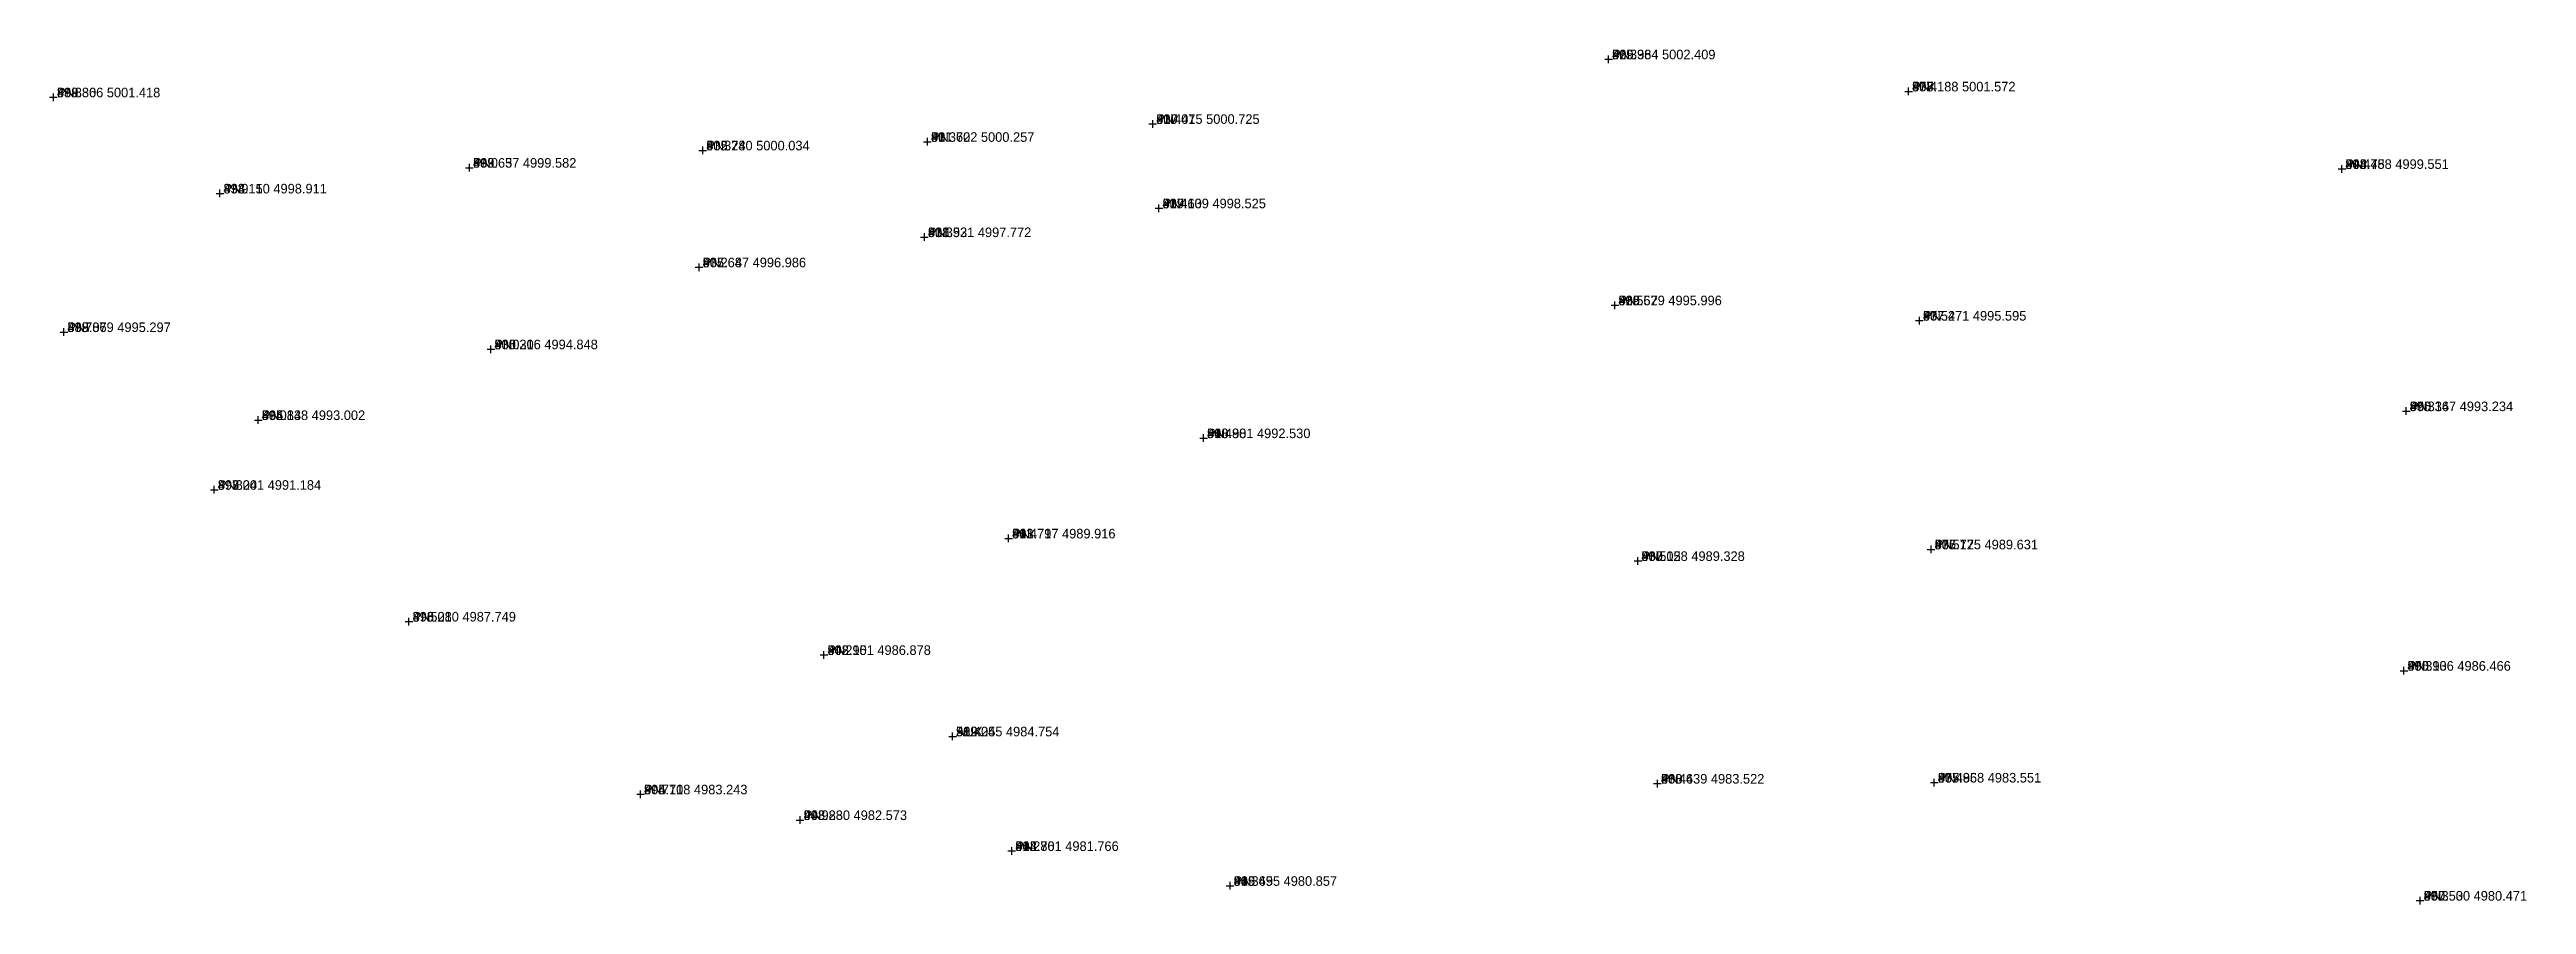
# Model space of a CAD drawing. Extents: x 886 to 1008, y 4909 to 5108.
# Drawn here: x 888.7 to 953.3, y 4980.4 to 5002.7 of the extents above; entities that cross this region are included whole.
import ezdxf

# ---------------------------------------------------------------- set-up
doc = ezdxf.new("R2010")
doc.units = 0
doc.linetypes.add('1', pattern=[0])
doc.layers.get('0').update_dxf_attribs({"linetype": '1'})
doc.styles.add('STD', font='txt')

msp = doc.modelspace()

# ---------------------------------------------------------------- texts
at = {"layer": 'CO_ORDS', "color": 3, "style": 'STD'}
for s, p in [(' 929.364 5002.409', (929.3638, 5002.4093, 50.3983)), (' 937.188 5001.572', (937.1882, 5001.5716, 50.418)), (' 888.806 5001.418', (888.8057, 5001.4177, 49.8364)), (' 911.602 5000.257', (911.6018, 5000.2567, 50.3722)), (' 917.475 5000.725', (917.4747, 5000.725, 50.4008)), (' 899.657 4999.582', (899.6569, 4999.5823, 50.0631)), (' 905.740 5000.034', (905.7402, 5000.0335, 50.3277)), (' 948.488 4999.551', (948.4881, 4999.5507, 50.4752)), (' 893.150 4998.911', (893.1495, 4998.911, 49.9107)), (' 917.639 4998.525', (917.6391, 4998.5249, 50.4101)), (' 911.521 4997.772', (911.5205, 4997.7722, 50.3935)), (' 905.647 4996.986', (905.6475, 4996.986, 50.2676)), (' 929.529 4995.996', (929.5295, 4995.9962, 50.5669)), (' 889.079 4995.297', (889.0787, 4995.2967, 49.7857)), (' 937.471 4995.595', (937.4707, 4995.5955, 50.5265)), (' 900.216 4994.848', (900.2162, 4994.8483, 50.0296)), (' 950.167 4993.234', (950.1668, 4993.234, 50.3336)), (' 894.148 4993.002', (894.1485, 4993.0025, 50.0833)), (' 918.801 4992.530', (918.8008, 4992.53, 50.4979)), (' 893.001 4991.184', (893.0006, 4991.1839, 49.8243)), (' 913.717 4989.916', (913.7171, 4989.9157, 50.4788)), (' 930.128 4989.328', (930.1284, 4989.3284, 50.5049)), (' 937.775 4989.631', (937.7753, 4989.6307, 50.5124)), (' 898.080 4987.749', (898.08, 4987.7492, 49.5209)), (' 908.901 4986.878', (908.9013, 4986.878, 50.2154)), (' 950.106 4986.466', (950.1061, 4986.4661, 50.3933)), (' 912.255 4984.754', (912.2546, 4984.754, 50.4038)), (' 930.639 4983.522', (930.6386, 4983.5221, 50.443)), (' 937.858 4983.551', (937.8584, 4983.5506, 50.496)), (' 904.118 4983.243', (904.1178, 4983.2428, 49.7704)), (' 908.280 4982.573', (908.2804, 4982.5732, 49.9833)), (' 913.801 4981.766', (913.8009, 4981.7661, 50.276)), (' 919.495 4980.857', (919.495, 4980.8569, 50.3647)), (' 950.530 4980.471', (950.53, 4980.4713, 50.3505))]:
    msp.add_text(s, height=0.25, dxfattribs=at).set_placement(p)
at = {"layer": 'CODE', "color": 3, "style": 'STD'}
for s, p in [(' PN', (929.3638, 5002.4093, 50.3983)), (' PN', (937.1882, 5001.5716, 50.418)), (' PN', (888.8057, 5001.4177, 49.8364)), (' PN', (911.6018, 5000.2567, 50.3722)), (' PN', (917.4747, 5000.725, 50.4008)), (' PN', (899.6569, 4999.5823, 50.0631)), (' PN', (905.7402, 5000.0335, 50.3277)), (' PN', (948.4881, 4999.5507, 50.4752)), (' PN', (893.1495, 4998.911, 49.9107)), (' PN', (917.6391, 4998.5249, 50.4101)), (' PN', (911.5205, 4997.7722, 50.3935)), (' PN', (905.6475, 4996.986, 50.2676)), (' PN', (929.5295, 4995.9962, 50.5669)), (' PN', (889.0787, 4995.2967, 49.7857)), (' PN', (937.4707, 4995.5955, 50.5265)), (' PN', (900.2162, 4994.8483, 50.0296)), (' PN', (950.1668, 4993.234, 50.3336)), (' PN', (894.1485, 4993.0025, 50.0833)), (' PN', (918.8008, 4992.53, 50.4979)), (' PN', (893.0006, 4991.1839, 49.8243)), (' PN', (913.7171, 4989.9157, 50.4788)), (' PN', (930.1284, 4989.3284, 50.5049)), (' PN', (937.7753, 4989.6307, 50.5124)), (' PN', (898.08, 4987.7492, 49.5209)), (' PN', (908.9013, 4986.878, 50.2154)), (' PN', (950.1061, 4986.4661, 50.3933)), (' AUX', (912.2546, 4984.754, 50.4038)), (' PN', (930.6386, 4983.5221, 50.443)), (' PN', (937.8584, 4983.5506, 50.496)), (' PN', (904.1178, 4983.2428, 49.7704)), (' PN', (908.2804, 4982.5732, 49.9833)), (' PN', (913.8009, 4981.7661, 50.276)), (' PN', (919.495, 4980.8569, 50.3647)), (' PN', (950.53, 4980.4713, 50.3505))]:
    msp.add_text(s, height=0.25, dxfattribs=at).set_placement(p)
at = {"layer": 'HEIGHT', "color": 3, "style": 'STD'}
for s, p in [(' 50.398', (929.3638, 5002.4093, 50.3983)), (' 50.418', (937.1882, 5001.5716, 50.418)), (' 49.836', (888.8057, 5001.4177, 49.8364)), (' 50.372', (911.6018, 5000.2567, 50.3722)), (' 50.401', (917.4747, 5000.725, 50.4008)), (' 50.063', (899.6569, 4999.5823, 50.0631)), (' 50.328', (905.7402, 5000.0335, 50.3277)), (' 50.475', (948.4881, 4999.5507, 50.4752)), (' 49.911', (893.1495, 4998.911, 49.9107)), (' 50.410', (917.6391, 4998.5249, 50.4101)), (' 50.393', (911.5205, 4997.7722, 50.3935)), (' 50.268', (905.6475, 4996.986, 50.2676)), (' 50.567', (929.5295, 4995.9962, 50.5669)), (' 49.786', (889.0787, 4995.2967, 49.7857)), (' 50.527', (937.4707, 4995.5955, 50.5265)), (' 50.030', (900.2162, 4994.8483, 50.0296)), (' 50.334', (950.1668, 4993.234, 50.3336)), (' 50.083', (894.1485, 4993.0025, 50.0833)), (' 50.498', (918.8008, 4992.53, 50.4979)), (' 49.824', (893.0006, 4991.1839, 49.8243)), (' 50.479', (913.7171, 4989.9157, 50.4788)), (' 50.505', (930.1284, 4989.3284, 50.5049)), (' 50.512', (937.7753, 4989.6307, 50.5124)), (' 49.521', (898.08, 4987.7492, 49.5209)), (' 50.215', (908.9013, 4986.878, 50.2154)), (' 50.393', (950.1061, 4986.4661, 50.3933)), (' 50.404', (912.2546, 4984.754, 50.4038)), (' 50.443', (930.6386, 4983.5221, 50.443)), (' 50.496', (937.8584, 4983.5506, 50.496)), (' 49.770', (904.1178, 4983.2428, 49.7704)), (' 49.983', (908.2804, 4982.5732, 49.9833)), (' 50.276', (913.8009, 4981.7661, 50.276)), (' 50.365', (919.495, 4980.8569, 50.3647)), (' 50.350', (950.53, 4980.4713, 50.3505))]:
    msp.add_text(s, height=0.25, dxfattribs=at).set_placement(p)
at = {"layer": 'PT_ID', "color": 3, "style": 'STD'}
for s, p in [(' 465', (929.3638, 5002.4093, 50.3983)), (' 478', (937.1882, 5001.5716, 50.418)), (' 399', (888.8057, 5001.4177, 49.8364)), (' 431', (911.6018, 5000.2567, 50.3722)), (' 430', (917.4747, 5000.725, 50.4008)), (' 433', (899.6569, 4999.5823, 50.0631)), (' 432', (905.7402, 5000.0335, 50.3277)), (' 494', (948.4881, 4999.5507, 50.4752)), (' 434', (893.1495, 4998.911, 49.9107)), (' 439', (917.6391, 4998.5249, 50.4101)), (' 438', (911.5205, 4997.7722, 50.3935)), (' 437', (905.6475, 4996.986, 50.2676)), (' 466', (929.5295, 4995.9962, 50.5669)), (' 398', (889.0787, 4995.2967, 49.7857)), (' 477', (937.4707, 4995.5955, 50.5265)), (' 436', (900.2162, 4994.8483, 50.0296)), (' 495', (950.1668, 4993.234, 50.3336)), (' 435', (894.1485, 4993.0025, 50.0833)), (' 440', (918.8008, 4992.53, 50.4979)), (' 397', (893.0006, 4991.1839, 49.8243)), (' 441', (913.7171, 4989.9157, 50.4788)), (' 467', (930.1284, 4989.3284, 50.5049)), (' 476', (937.7753, 4989.6307, 50.5124)), (' 396', (898.08, 4987.7492, 49.5209)), (' 442', (908.9013, 4986.878, 50.2154)), (' 496', (950.1061, 4986.4661, 50.3933)), (' 389', (912.2546, 4984.754, 50.4038)), (' 468', (930.6386, 4983.5221, 50.443)), (' 475', (937.8584, 4983.5506, 50.496)), (' 395', (904.1178, 4983.2428, 49.7704)), (' 443', (908.2804, 4982.5732, 49.9833)), (' 444', (913.8009, 4981.7661, 50.276)), (' 445', (919.495, 4980.8569, 50.3647)), (' 497', (950.53, 4980.4713, 50.3505))]:
    msp.add_text(s, height=0.25, dxfattribs=at).set_placement(p)

# ---------------------------------------------------------------- blocks, each defined once
blk = doc.blocks.new('CROSS')
at = {"color": 0}
for p, q in [((-50, 0), (50, 0)), ((0, -50), (0, 50))]:
    blk.add_line(p, q, dxfattribs=at)

# ---------------------------------------------------------------- block references
at = {"layer": 'POINT', "color": 2, "xscale": 0.002, "yscale": 0.002, "zscale": 0.002}
for p in [(929.3638, 5002.4093, 50.3983), (888.8057, 5001.4177, 49.8364), (937.1882, 5001.5716, 50.418), (917.4747, 5000.725, 50.4008), (905.7402, 5000.0335, 50.3277), (911.6018, 5000.2567, 50.3722), (899.6569, 4999.5823, 50.0631), (948.4881, 4999.5507, 50.4752), (893.1495, 4998.911, 49.9107), (917.6391, 4998.5249, 50.4101), (911.5205, 4997.7722, 50.3935), (905.6475, 4996.986, 50.2676), (929.5295, 4995.9962, 50.5669), (889.0787, 4995.2967, 49.7857), (937.4707, 4995.5955, 50.5265), (900.2162, 4994.8483, 50.0296), (950.1668, 4993.234, 50.3336), (894.1485, 4993.0025, 50.0833), (918.8008, 4992.53, 50.4979), (893.0006, 4991.1839, 49.8243), (913.7171, 4989.9157, 50.4788), (937.7753, 4989.6307, 50.5124), (930.1284, 4989.3284, 50.5049), (898.08, 4987.7492, 49.5209), (908.9013, 4986.878, 50.2154), (950.1061, 4986.4661, 50.3933), (912.2546, 4984.754, 50.4038), (937.8584, 4983.5506, 50.496), (904.1178, 4983.2428, 49.7704), (930.6386, 4983.5221, 50.443), (908.2804, 4982.5732, 49.9833), (913.8009, 4981.7661, 50.276), (919.495, 4980.8569, 50.3647), (950.53, 4980.4713, 50.3505)]:
    msp.add_blockref('CROSS', p, dxfattribs=at)

msp.set_redraw_order([(e.dxf.handle, doc.entitydb.next_handle()) for e in msp.query("TEXT MTEXT ATTDEF DIMENSION ARC_DIMENSION")])  # texts and dimensions are drawn at this point

doc.saveas('drawing.dxf')
